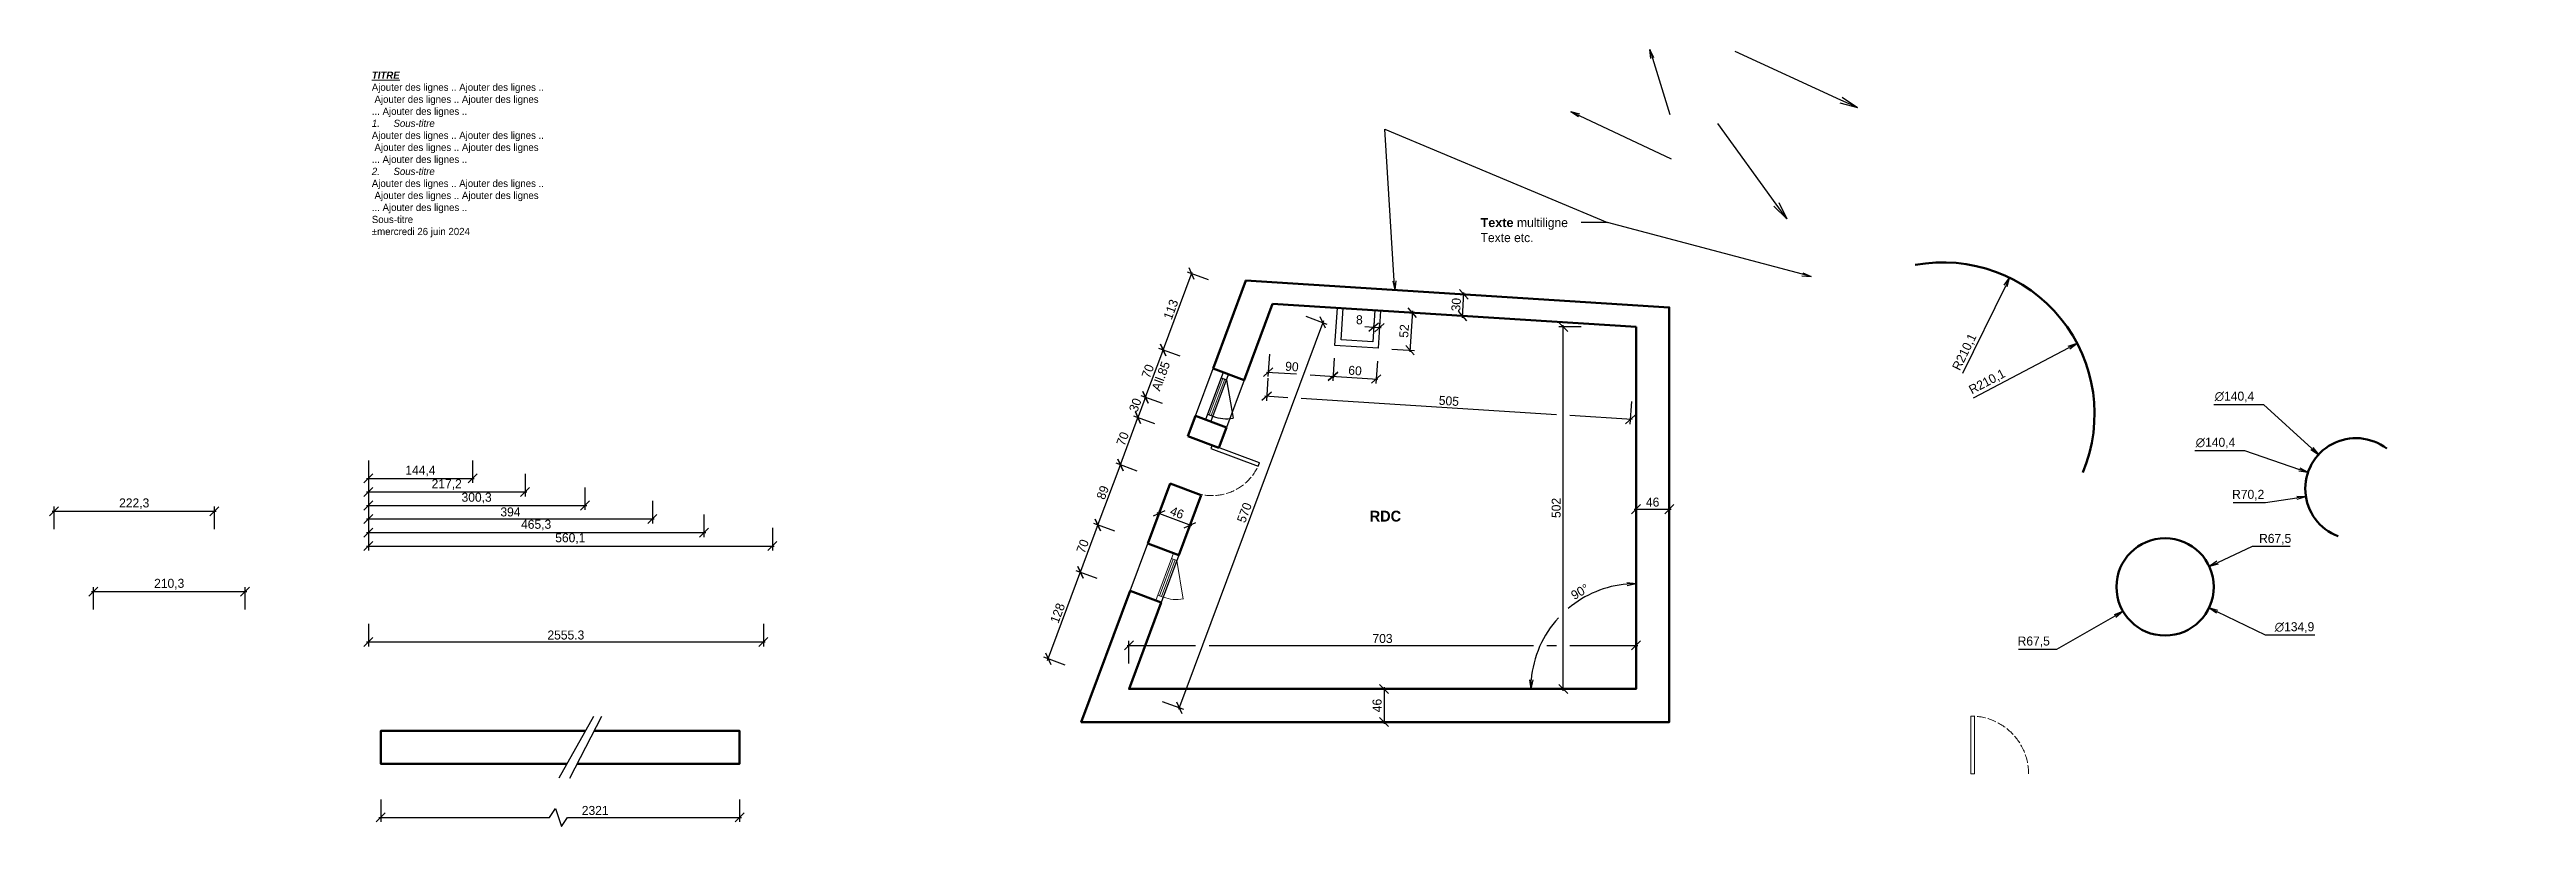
# Model space of a CAD drawing. Header units: centimetres. Extents: x -14 to 5745, y 0 to 1910.
# Drawn here: x 2311 to 5745, y 832 to 1910 of the extents above; entities that cross this region are included whole.
import ezdxf
from ezdxf import colors
from ezdxf.entities.mleader import LeaderData, LeaderLine
from ezdxf.math import Vec2, Vec3

# ---------------------------------------------------------------- set-up
doc = ezdxf.new("R2010")
doc.units = ezdxf.units.CM
doc.linetypes.add('ACAD_ISO02W100', pattern=[15, 12, -3])
for name, color, linetype, lineweight in [('01-MURS_coupés', 140, 'Continuous', 50), ('06-ALLEGES', 134, 'Continuous', 25), ('08-CLOISONS', 54, 'Continuous', 25), ('14-MENUI_Moyen', 1, 'Continuous', 25), ('85-TEXTE', 7, 'Continuous', 20)]:
    doc.layers.add(name, color=color, linetype=linetype, lineweight=lineweight)
doc.layers.add('81-COTATIONS', color=7, linetype='Continuous', lineweight=20, true_color=0xfa3d3d)
doc.styles.add('ELE_CENTURY_GOTHIC', font='GOTHIC.TTF')
doc.styles.add('ELE_CENTURY_GOTHIC GRAS', font='GOTHICB.TTF')
doc.styles.get("Standard").update_dxf_attribs({"font": 'arial.ttf'})
doc.dimstyles.new('ELE_ARC_1-50', dxfattribs={"dimscale": 5, "dimtxt": 2.5, "dimasz": 2.5, "dimexe": 1.25, "dimexo": 0.625, "dimtad": 1, "dimtoh": 1, "dimdec": 1, "dimzin": 9, "dimtxsty": 'ELE_CENTURY_GOTHIC', "dimblk": 'OBLIQUE', "dimcen": 0, "dimdle": 0.5, "dimclrt": 256, "dimadec": 1, "dimazin": 2, "dimtp": 0.01, "dimtm": 0.01, "dimtfac": 0.5, "dimtdec": 1, "dimtofl": 0, "dimtmove": 0, "dimatfit": 3, "dimfxl": 5, "dimfxlon": 1, "dimtfillclr": 2, "dimarcsym": 0})
doc.dimstyles.new('ELE_ARC_1-50$2', dxfattribs={"dimscale": 5, "dimtxt": 2.5, "dimasz": 2.5, "dimexe": 1.25, "dimexo": 0.625, "dimtad": 1, "dimtoh": 1, "dimdec": 1, "dimzin": 9, "dimtxsty": 'ELE_CENTURY_GOTHIC', "dimblk": 'OPEN', "dimcen": 0, "dimdle": 0.5, "dimclrt": 256, "dimadec": 1, "dimazin": 2, "dimtp": 0.01, "dimtm": 0.01, "dimtfac": 0.5, "dimtdec": 1, "dimtofl": 0, "dimtmove": 0, "dimatfit": 3, "dimfxl": 5, "dimfxlon": 1, "dimtfillclr": 2, "dimarcsym": 0})
doc.dimstyles.new('ELE_ARC_1-50$3', dxfattribs={"dimscale": 5, "dimtxt": 2.5, "dimasz": 2.5, "dimexe": 1.25, "dimexo": 0.625, "dimtad": 1, "dimtoh": 1, "dimdec": 1, "dimzin": 9, "dimtxsty": 'ELE_CENTURY_GOTHIC', "dimblk": 'OPEN', "dimcen": 0, "dimdle": 0.5, "dimclrt": 256, "dimadec": 1, "dimazin": 2, "dimtp": 0.01, "dimtm": 0.01, "dimtfac": 0.5, "dimtdec": 1, "dimtofl": 0, "dimtmove": 0, "dimatfit": 3, "dimfxl": 5, "dimfxlon": 1, "dimtfillclr": 2, "dimarcsym": 0})
doc.dimstyles.new('ELE_ARC_1-50$4', dxfattribs={"dimscale": 5, "dimtxt": 2.5, "dimasz": 2.5, "dimexe": 1.25, "dimexo": 0.625, "dimtad": 1, "dimtoh": 1, "dimdec": 1, "dimzin": 9, "dimtxsty": 'ELE_CENTURY_GOTHIC', "dimblk1": 'OBLIQUE', "dimblk2": 'OPEN', "dimsah": 1, "dimcen": 0, "dimdle": 0.5, "dimclrt": 256, "dimadec": 1, "dimazin": 2, "dimtp": 0.01, "dimtm": 0.01, "dimtfac": 0.5, "dimtdec": 1, "dimtofl": 0, "dimtmove": 0, "dimatfit": 3, "dimfxl": 5, "dimfxlon": 1, "dimtfillclr": 2, "dimarcsym": 0})

msp = doc.modelspace()

# ---------------------------------------------------------------- texts
at = {"layer": '85-TEXTE', "style": 'ELE_CENTURY_GOTHIC GRAS'}
msp.add_text('RDC', height=15, dxfattribs=at).set_placement((4141.57, 1255.03))
at = {"layer": '85-TEXTE', "insert": (2758.13, 1879.03), "char_height": 10, "attachment_point": 1, "style": 'ELE_CENTURY_GOTHIC GRAS'}
msp.add_mtext_dynamic_manual_height_columns('{\\fCentury Gothic|b1|i1|c0|p34;\\L\\C240;\\c2367469;TITRE}\\P{\\fCentury Gothic|b0|i0|c0|p34;Ajouter des lignes .. Ajouter des lignes ..\\P Ajouter des lignes .. Ajouter des lignes ... Ajouter des lignes ..\\P\\pi-30,l30,t30;\\fCentury Gothic|b0|i1|c0|p34;1.^ISous-titre\\P\\pi0,l0,tz;\\fCentury Gothic|b0|i0|c0|p34;Ajouter des lignes .. Ajouter des lignes ..\\P Ajouter des lignes .. Ajouter des lignes ... Ajouter des lignes ..\\P\\pi-30,l30,t30;\\fCentury Gothic|b0|i1|c0|p34;2.^ISous-titre\\P\\pi0,l0,tz;\\fCentury Gothic|b0|i0|c0|p34;Ajouter des lignes .. Ajouter des lignes ..\\P Ajouter des lignes .. Ajouter des lignes ... Ajouter des lignes ..\\PSous-titre\\P±mercredi 26 juin 2024}', width=242.8917, gutter_width=50, heights=[388.45], dxfattribs=at)

# ---------------------------------------------------------------- blocks, each defined once
blk = doc.blocks.new('_Oblique')
at = {"color": 0, "linetype": 'ByBlock', "lineweight": -2}
blk.add_line((-0.5, -0.5), (0.5, 0.5), dxfattribs=at)
blk = doc.blocks.new('*D1')
at = {"layer": '81-COTATIONS', "color": 0, "lineweight": -2, "transparency": 16777216}
for p, q in [((3805.3, 1083.2), (3900.1, 1083.2)), ((3807.8, 1058.2), (3807.8, 1089.4)), ((3918.9, 1083.2), (4368.5, 1083.2)), ((4387.2, 1083.2), (4400.5, 1083.2)), ((4419.2, 1083.2), (4513.3, 1083.2)), ((4510.8, 1058.2), (4510.8, 1089.4))]:
    blk.add_line(p, q, dxfattribs=at)
at = {"layer": 'Defpoints', "color": 0, "transparency": 16777216}
for p in [(4510.8, 1083.2), (3807.8, 1022.9), (4510.8, 1022.9)]:
    blk.add_point(p, dxfattribs=at)
at = {"layer": '81-COTATIONS', "color": 0, "lineweight": -2, "transparency": 16777216, "xscale": 12.5, "yscale": 12.5, "zscale": 12.5, "rotation": 180}
blk.add_blockref('_Oblique', (3807.8, 1083.2), dxfattribs=at)
at = {"layer": '81-COTATIONS', "color": 0, "lineweight": -2, "transparency": 16777216, "xscale": 12.5, "yscale": 12.5, "zscale": 12.5}
blk.add_blockref('_Oblique', (4510.8, 1083.2), dxfattribs=at)
at = {"layer": '81-COTATIONS', "transparency": 16777216, "insert": (4159.3, 1092.8), "char_height": 12.5, "attachment_point": 5, "style": 'ELE_CENTURY_GOTHIC'}
blk.add_mtext('703', dxfattribs=at)
blk = doc.blocks.new('*D2')
at = {"layer": '81-COTATIONS', "color": 0, "lineweight": -2, "transparency": 16777216}
for p, q in [((4434.8, 1524.9), (4403.6, 1524.9)), ((4409.8, 1020.4), (4409.8, 1527.4)), ((4434.8, 1022.9), (4403.6, 1022.9))]:
    blk.add_line(p, q, dxfattribs=at)
at = {"layer": 'Defpoints', "color": 0, "transparency": 16777216}
for p in [(4409.8, 1524.9), (4510.8, 1524.9), (4510.8, 1022.9)]:
    blk.add_point(p, dxfattribs=at)
at = {"layer": '81-COTATIONS', "color": 0, "lineweight": -2, "transparency": 16777216, "xscale": 12.5, "yscale": 12.5, "zscale": 12.5}
for p, rotation in [((4409.8, 1524.9), 90), ((4409.8, 1022.9), 270)]:
    blk.add_blockref('_Oblique', p, dxfattribs=dict(at, rotation=rotation))
at = {"layer": '81-COTATIONS', "transparency": 16777216, "insert": (4400.1, 1273.9), "char_height": 12.5, "attachment_point": 5, "rotation": 90, "style": 'ELE_CENTURY_GOTHIC'}
blk.add_mtext('502', dxfattribs=at)
blk = doc.blocks.new('*D3')
at = {"layer": '81-COTATIONS', "color": 0, "lineweight": -2, "transparency": 16777216}
for p, q in [((4000.3, 1453.7), (3998.3, 1422.5)), ((4028, 1426.8), (3996.2, 1428.9)), ((4400.5, 1403.1), (4046.7, 1425.6)), ((4504.3, 1421.5), (4502.3, 1390.3)), ((4505.2, 1396.4), (4419.2, 1401.9))]:
    blk.add_line(p, q, dxfattribs=at)
at = {"layer": 'Defpoints', "color": 0, "transparency": 16777216}
for p in [(4006.9, 1557), (4510.8, 1524.9), (3998.7, 1428.7)]:
    blk.add_point(p, dxfattribs=at)
at = {"layer": '81-COTATIONS', "color": 0, "lineweight": -2, "transparency": 16777216, "xscale": 12.5, "yscale": 12.5, "zscale": 12.5}
for p, rotation in [((3998.7, 1428.7), 176.3526903037562), ((4502.7, 1396.6), 356.3526903037562)]:
    blk.add_blockref('_Oblique', p, dxfattribs=dict(at, rotation=rotation))
at = {"layer": '81-COTATIONS', "transparency": 16777216, "insert": (4251.3, 1422.3), "char_height": 12.5, "attachment_point": 5, "rotation": 356.3527, "style": 'ELE_CENTURY_GOTHIC'}
blk.add_mtext('505', dxfattribs=at)
blk = doc.blocks.new('*D4')
at = {"layer": '81-COTATIONS', "color": 0, "lineweight": -2, "transparency": 16777216}
for p, q in [((4077.3, 1533.4), (3876.5, 994.6)), ((4053, 1539.8), (4082.3, 1528.9)), ((3854, 1005.7), (3883.2, 994.8))]:
    blk.add_line(p, q, dxfattribs=at)
at = {"layer": 'Defpoints', "color": 0, "transparency": 16777216}
for p in [(4006.9, 1557), (3807.8, 1022.9), (3877.4, 997)]:
    blk.add_point(p, dxfattribs=at)
at = {"layer": '81-COTATIONS', "color": 0, "lineweight": -2, "transparency": 16777216, "xscale": 12.5, "yscale": 12.5, "zscale": 12.5}
for p, rotation in [((4076.4, 1531.1), 69.56387672515089), ((3877.4, 997), 249.5638767251509)]:
    blk.add_blockref('_Oblique', p, dxfattribs=dict(at, rotation=rotation))
at = {"layer": '81-COTATIONS', "transparency": 16777216, "insert": (3967.8, 1267.4), "char_height": 12.5, "attachment_point": 5, "rotation": 69.5639, "style": 'ELE_CENTURY_GOTHIC'}
blk.add_mtext('570', dxfattribs=at)
blk = doc.blocks.new('*D5')
at = {"layer": '81-COTATIONS', "color": 0, "lineweight": -2, "transparency": 16777216}
for p, q in [((3694.8, 1062.3), (3741.2, 1186.9)), ((3763.8, 1175.9), (3734.5, 1186.8)), ((3719.1, 1055.9), (3689.8, 1066.8))]:
    blk.add_line(p, q, dxfattribs=at)
at = {"layer": 'Defpoints', "color": 0, "transparency": 16777216}
for p in [(3740.4, 1184.6), (3852.5, 1142.8), (3807.8, 1022.9)]:
    blk.add_point(p, dxfattribs=at)
at = {"layer": '81-COTATIONS', "color": 0, "lineweight": -2, "transparency": 16777216, "xscale": 12.5, "yscale": 12.5, "zscale": 12.5}
for p, rotation in [((3740.4, 1184.6), 69.56387672515098), ((3695.7, 1064.7), 249.563876725151)]:
    blk.add_blockref('_Oblique', p, dxfattribs=dict(at, rotation=rotation))
at = {"layer": '81-COTATIONS', "transparency": 16777216, "insert": (3708.9, 1128), "char_height": 12.5, "attachment_point": 5, "rotation": 69.5639, "style": 'ELE_CENTURY_GOTHIC'}
blk.add_mtext('128', dxfattribs=at)
blk = doc.blocks.new('_Open')
at = {"color": 0, "linetype": 'ByBlock', "lineweight": -2}
for p, q in [((-1, 0.17), (0, 0)), ((-1, -0.17), (0, 0)), ((0, 0), (-1, 0))]:
    blk.add_line(p, q, dxfattribs=at)
blk = doc.blocks.new('*D7')
at = {"layer": '81-COTATIONS', "color": 0, "lineweight": -2, "transparency": 16777216}
for p, q in [((5338.4, 1281.3), (5383.6, 1281.3)), ((5383.6, 1281.3), (5427, 1288))]:
    blk.add_line(p, q, dxfattribs=at)
at = {"layer": 'Defpoints', "color": 0, "transparency": 16777216}
for p in [(5439.3, 1289.9), (5508.7, 1300.5)]:
    blk.add_point(p, dxfattribs=at)
at = {"layer": '81-COTATIONS', "color": 0, "lineweight": -2, "transparency": 16777216, "xscale": 12.5, "yscale": 12.5, "zscale": 12.5, "rotation": 8.728724665827848}
blk.add_blockref('_Open', (5439.3, 1289.9), dxfattribs=at)
at = {"layer": '81-COTATIONS', "transparency": 16777216, "insert": (5359.4, 1291.6), "char_height": 12.5, "attachment_point": 5, "style": 'ELE_CENTURY_GOTHIC'}
blk.add_mtext('R70,2', dxfattribs=at)
blk = doc.blocks.new('*D8')
at = {"layer": '81-COTATIONS', "color": 0, "lineweight": -2, "transparency": 16777216}
for p, q in [((5364.8, 1220.3), (5316.8, 1198)), ((5417.8, 1220.3), (5364.8, 1220.3))]:
    blk.add_line(p, q, dxfattribs=at)
at = {"layer": 'Defpoints', "color": 0, "transparency": 16777216}
for p in [(5305.4, 1192.7), (5244.2, 1164.4)]:
    blk.add_point(p, dxfattribs=at)
at = {"layer": '81-COTATIONS', "color": 0, "lineweight": -2, "transparency": 16777216, "xscale": 12.5, "yscale": 12.5, "zscale": 12.5, "rotation": 204.8695184929201}
blk.add_blockref('_Open', (5305.4, 1192.7), dxfattribs=at)
at = {"layer": '81-COTATIONS', "transparency": 16777216, "insert": (5396.8, 1230.5), "char_height": 12.5, "attachment_point": 5, "style": 'ELE_CENTURY_GOTHIC'}
blk.add_mtext('R67,5', dxfattribs=at)
blk = doc.blocks.new('*D9')
at = {"layer": '81-COTATIONS', "color": 0, "lineweight": -2, "transparency": 16777216}
for p, q in [((5311.8, 1417.5), (5380.8, 1417.5)), ((5380.8, 1417.5), (5447.7, 1356.3))]:
    blk.add_line(p, q, dxfattribs=at)
at = {"layer": 'Defpoints', "color": 0, "transparency": 16777216}
for p in [(5456.9, 1347.9), (5560.5, 1253.1)]:
    blk.add_point(p, dxfattribs=at)
at = {"layer": '81-COTATIONS', "color": 0, "lineweight": -2, "transparency": 16777216, "xscale": 12.5, "yscale": 12.5, "zscale": 12.5, "rotation": 317.5638887356172}
blk.add_blockref('_Open', (5456.9, 1347.9), dxfattribs=at)
at = {"layer": '81-COTATIONS', "transparency": 16777216, "insert": (5340.4, 1427.8), "char_height": 12.5, "attachment_point": 5, "style": 'ELE_CENTURY_GOTHIC'}
blk.add_mtext('∅140,4', dxfattribs=at)
blk = doc.blocks.new('*D10')
at = {"layer": '81-COTATIONS', "color": 0, "lineweight": -2, "transparency": 16777216}
for p, q in [((5383.2, 1097.6), (5316.3, 1129.7)), ((5451.8, 1097.6), (5383.2, 1097.6))]:
    blk.add_line(p, q, dxfattribs=at)
at = {"layer": 'Defpoints', "color": 0, "transparency": 16777216}
for p in [(5183.4, 1193.6), (5305, 1135.2)]:
    blk.add_point(p, dxfattribs=at)
at = {"layer": '81-COTATIONS', "color": 0, "lineweight": -2, "transparency": 16777216, "xscale": 12.5, "yscale": 12.5, "zscale": 12.5, "rotation": 154.3283796704901}
blk.add_blockref('_Open', (5305, 1135.2), dxfattribs=at)
at = {"layer": '81-COTATIONS', "transparency": 16777216, "insert": (5423.6, 1108), "char_height": 12.5, "attachment_point": 5, "style": 'ELE_CENTURY_GOTHIC'}
blk.add_mtext('∅134,9', dxfattribs=at)
blk = doc.blocks.new('*D11')
at = {"layer": '81-COTATIONS', "color": 0, "lineweight": -2, "transparency": 16777216}
blk.add_line((4978.4, 1426.5), (5111.1, 1496.5), dxfattribs=at)
at = {"layer": 'Defpoints', "color": 0, "transparency": 16777216}
for p in [(5122.1, 1502.4), (4936.3, 1404.3)]:
    blk.add_point(p, dxfattribs=at)
at = {"layer": '81-COTATIONS', "color": 0, "lineweight": -2, "transparency": 16777216, "xscale": 12.5, "yscale": 12.5, "zscale": 12.5, "rotation": 27.82218520581651}
blk.add_blockref('_Open', (5122.1, 1502.4), dxfattribs=at)
at = {"layer": '81-COTATIONS', "transparency": 16777216, "insert": (4997.8, 1448.3), "char_height": 12.5, "attachment_point": 5, "rotation": 27.8222, "style": 'ELE_CENTURY_GOTHIC'}
blk.add_mtext('R210,1', dxfattribs=at)
blk = doc.blocks.new('*D13')
at = {"layer": '81-COTATIONS', "color": 0, "lineweight": -2, "transparency": 16777216}
for start, end in [(94.9056, 130.0868), (137.4429, 175.0944)]:
    blk.add_arc((4510.8, 1022.9), 146, start, end, dxfattribs=at)
at = {"layer": 'Defpoints', "color": 0, "transparency": 16777216}
for p in [(4510.8, 1524.9), (4384.4, 1095.9), (3807.8, 1022.9), (4510.8, 1022.9), (4510.8, 1022.9)]:
    blk.add_point(p, dxfattribs=at)
at = {"layer": '81-COTATIONS', "color": 0, "lineweight": -2, "transparency": 16777216, "xscale": 12.5, "yscale": 12.5, "zscale": 12.5}
for p, rotation in [((4510.8, 1168.9), 2.452779487845674), ((4364.8, 1022.9), 267.5472205121542)]:
    blk.add_blockref('_Open', p, dxfattribs=dict(at, rotation=rotation))
at = {"layer": '81-COTATIONS', "transparency": 16777216, "insert": (4433, 1157.7), "char_height": 12.5, "attachment_point": 5, "rotation": 30, "style": 'ELE_CENTURY_GOTHIC'}
blk.add_mtext('90°', dxfattribs=at)
blk = doc.blocks.new('*D14')
at = {"layer": '81-COTATIONS', "color": 0, "lineweight": -2, "transparency": 16777216}
for p, q in [((5094.1, 1078), (5174.9, 1124.5)), ((5041.1, 1078), (5094.1, 1078))]:
    blk.add_line(p, q, dxfattribs=at)
at = {"layer": 'Defpoints', "color": 0, "transparency": 16777216}
for p in [(5244.2, 1164.4), (5185.8, 1130.7)]:
    blk.add_point(p, dxfattribs=at)
at = {"layer": '81-COTATIONS', "color": 0, "lineweight": -2, "transparency": 16777216, "xscale": 12.5, "yscale": 12.5, "zscale": 12.5, "rotation": 29.92450770181078}
blk.add_blockref('_Open', (5185.8, 1130.7), dxfattribs=at)
at = {"layer": '81-COTATIONS', "transparency": 16777216, "insert": (5062.1, 1088.2), "char_height": 12.5, "attachment_point": 5, "style": 'ELE_CENTURY_GOTHIC'}
blk.add_mtext('R67,5', dxfattribs=at)
blk = doc.blocks.new('*D15')
at = {"layer": '81-COTATIONS', "color": 0, "lineweight": -2, "transparency": 16777216}
for p, q in [((5285.5, 1353.5), (5354.5, 1353.5)), ((5354.5, 1353.5), (5430.5, 1327.4))]:
    blk.add_line(p, q, dxfattribs=at)
at = {"layer": 'Defpoints', "color": 0, "transparency": 16777216}
for p in [(5442.3, 1323.3), (5575.1, 1277.7)]:
    blk.add_point(p, dxfattribs=at)
at = {"layer": '81-COTATIONS', "color": 0, "lineweight": -2, "transparency": 16777216, "xscale": 12.5, "yscale": 12.5, "zscale": 12.5, "rotation": 341.0535432329576}
blk.add_blockref('_Open', (5442.3, 1323.3), dxfattribs=at)
at = {"layer": '81-COTATIONS', "transparency": 16777216, "insert": (5314.1, 1363.8), "char_height": 12.5, "attachment_point": 5, "style": 'ELE_CENTURY_GOTHIC'}
blk.add_mtext('∅140,4', dxfattribs=at)
blk = doc.blocks.new('*D16')
at = {"layer": '81-COTATIONS', "color": 0, "lineweight": -2, "transparency": 16777216}
blk.add_line((4964, 1460.9), (5023.2, 1581.8), dxfattribs=at)
at = {"layer": 'Defpoints', "color": 0, "transparency": 16777216}
for p in [(5028.7, 1593), (4936.3, 1404.3)]:
    blk.add_point(p, dxfattribs=at)
at = {"layer": '81-COTATIONS', "color": 0, "lineweight": -2, "transparency": 16777216, "xscale": 12.5, "yscale": 12.5, "zscale": 12.5, "rotation": 63.9009564161703}
blk.add_blockref('_Open', (5028.7, 1593), dxfattribs=at)
at = {"layer": '81-COTATIONS', "transparency": 16777216, "insert": (4966.8, 1489.9), "char_height": 12.5, "attachment_point": 5, "rotation": 63.901, "style": 'ELE_CENTURY_GOTHIC'}
blk.add_mtext('R210,1', dxfattribs=at)
blk = doc.blocks.new('*D17')
at = {"layer": '81-COTATIONS', "color": 0, "lineweight": -2, "transparency": 16777216}
for p, q in [((3739.5, 1182.3), (3765.7, 1252.5)), ((3788.2, 1241.5), (3759, 1252.4)), ((3763.8, 1175.9), (3734.5, 1186.8))]:
    blk.add_line(p, q, dxfattribs=at)
at = {"layer": 'Defpoints', "color": 0, "transparency": 16777216}
for p in [(3764.8, 1250.2), (3833.9, 1224.5), (3852.5, 1142.8)]:
    blk.add_point(p, dxfattribs=at)
at = {"layer": '81-COTATIONS', "color": 0, "lineweight": -2, "transparency": 16777216, "xscale": 12.5, "yscale": 12.5, "zscale": 12.5}
for p, rotation in [((3764.8, 1250.2), 69.56387672515095), ((3740.4, 1184.6), 249.563876725151)]:
    blk.add_blockref('_Oblique', p, dxfattribs=dict(at, rotation=rotation))
at = {"layer": '81-COTATIONS', "transparency": 16777216, "insert": (3743.5, 1220.8), "char_height": 12.5, "attachment_point": 5, "rotation": 69.5639, "style": 'ELE_CENTURY_GOTHIC'}
blk.add_mtext('70', dxfattribs=at)
blk = doc.blocks.new('*D18')
at = {"layer": '81-COTATIONS', "color": 0, "lineweight": -2, "transparency": 16777216}
for p, q in [((3763.9, 1247.9), (3796.8, 1335.9)), ((3819.3, 1324.9), (3790, 1335.8)), ((3788.2, 1241.5), (3759, 1252.4))]:
    blk.add_line(p, q, dxfattribs=at)
at = {"layer": 'Defpoints', "color": 0, "transparency": 16777216}
for p in [(3795.9, 1333.6), (3865, 1307.9), (3833.9, 1224.5)]:
    blk.add_point(p, dxfattribs=at)
at = {"layer": '81-COTATIONS', "color": 0, "lineweight": -2, "transparency": 16777216, "xscale": 12.5, "yscale": 12.5, "zscale": 12.5}
for p, rotation in [((3795.9, 1333.6), 69.56387672515095), ((3764.8, 1250.2), 249.563876725151)]:
    blk.add_blockref('_Oblique', p, dxfattribs=dict(at, rotation=rotation))
at = {"layer": '81-COTATIONS', "transparency": 16777216, "insert": (3771.3, 1295.3), "char_height": 12.5, "attachment_point": 5, "rotation": 69.5639, "style": 'ELE_CENTURY_GOTHIC'}
blk.add_mtext('89', dxfattribs=at)
blk = doc.blocks.new('*D19')
at = {"layer": '81-COTATIONS', "color": 0, "lineweight": -2, "transparency": 16777216}
for p, q in [((3795, 1331.3), (3821.2, 1401.5)), ((3843.8, 1390.5), (3814.5, 1401.4)), ((3819.3, 1324.9), (3790, 1335.8))]:
    blk.add_line(p, q, dxfattribs=at)
at = {"layer": 'Defpoints', "color": 0, "transparency": 16777216}
for p in [(3820.3, 1399.2), (3889.4, 1373.5), (3865, 1307.9)]:
    blk.add_point(p, dxfattribs=at)
at = {"layer": '81-COTATIONS', "color": 0, "lineweight": -2, "transparency": 16777216, "xscale": 12.5, "yscale": 12.5, "zscale": 12.5}
for p, rotation in [((3820.3, 1399.2), 69.56387672515095), ((3795.9, 1333.6), 249.563876725151)]:
    blk.add_blockref('_Oblique', p, dxfattribs=dict(at, rotation=rotation))
at = {"layer": '81-COTATIONS', "transparency": 16777216, "insert": (3799, 1369.8), "char_height": 12.5, "attachment_point": 5, "rotation": 69.5639, "style": 'ELE_CENTURY_GOTHIC'}
blk.add_mtext('70', dxfattribs=at)
blk = doc.blocks.new('*D20')
at = {"layer": '81-COTATIONS', "color": 0, "lineweight": -2, "transparency": 16777216}
for p, q in [((3819.5, 1396.9), (3831.7, 1429.6)), ((3854.2, 1418.6), (3824.9, 1429.5)), ((3843.8, 1390.5), (3814.5, 1401.4))]:
    blk.add_line(p, q, dxfattribs=at)
at = {"layer": 'Defpoints', "color": 0, "transparency": 16777216}
for p in [(3830.8, 1427.3), (3899.9, 1401.6), (3889.4, 1373.5)]:
    blk.add_point(p, dxfattribs=at)
at = {"layer": '81-COTATIONS', "color": 0, "lineweight": -2, "transparency": 16777216, "xscale": 12.5, "yscale": 12.5, "zscale": 12.5}
for p, rotation in [((3830.8, 1427.3), 69.56387672515095), ((3820.3, 1399.2), 249.563876725151)]:
    blk.add_blockref('_Oblique', p, dxfattribs=dict(at, rotation=rotation))
at = {"layer": '81-COTATIONS', "transparency": 16777216, "insert": (3816.5, 1416.6), "char_height": 12.5, "attachment_point": 5, "rotation": 69.5639, "style": 'ELE_CENTURY_GOTHIC'}
blk.add_mtext('30', dxfattribs=at)
blk = doc.blocks.new('*D21')
at = {"layer": '81-COTATIONS', "color": 0, "lineweight": -2, "transparency": 16777216}
for p, q in [((3829.9, 1425), (3856.1, 1495.2)), ((3878.7, 1484.2), (3849.4, 1495.1)), ((3854.2, 1418.6), (3824.9, 1429.5))]:
    blk.add_line(p, q, dxfattribs=at)
at = {"layer": 'Defpoints', "color": 0, "transparency": 16777216}
for p in [(3855.2, 1492.9), (3924.3, 1467.2), (3899.9, 1401.6)]:
    blk.add_point(p, dxfattribs=at)
at = {"layer": '81-COTATIONS', "color": 0, "lineweight": -2, "transparency": 16777216, "xscale": 12.5, "yscale": 12.5, "zscale": 12.5}
for p, rotation in [((3855.2, 1492.9), 69.56387672515095), ((3830.8, 1427.3), 249.563876725151)]:
    blk.add_blockref('_Oblique', p, dxfattribs=dict(at, rotation=rotation))
at = {"layer": '81-COTATIONS', "transparency": 16777216, "char_height": 12.5, "attachment_point": 5, "rotation": 69.5639, "style": 'ELE_CENTURY_GOTHIC'}
for s, insert in [('All.85', (3852.1, 1456.7)), ('70', (3833.9, 1463.5))]:
    blk.add_mtext(s, dxfattribs=dict(at, insert=insert))
blk = doc.blocks.new('*D22')
at = {"layer": '81-COTATIONS', "color": 0, "lineweight": -2, "transparency": 16777216}
for p, q in [((3854.4, 1490.6), (3895.6, 1601.1)), ((3918.1, 1590.1), (3888.8, 1601)), ((3878.7, 1484.2), (3849.4, 1495.1))]:
    blk.add_line(p, q, dxfattribs=at)
at = {"layer": 'Defpoints', "color": 0, "transparency": 16777216}
for p in [(3894.7, 1598.8), (4006.9, 1557), (3924.3, 1467.2)]:
    blk.add_point(p, dxfattribs=at)
at = {"layer": '81-COTATIONS', "color": 0, "lineweight": -2, "transparency": 16777216, "xscale": 12.5, "yscale": 12.5, "zscale": 12.5}
for p, rotation in [((3894.7, 1598.8), 69.56387672515095), ((3855.2, 1492.9), 249.563876725151)]:
    blk.add_blockref('_Oblique', p, dxfattribs=dict(at, rotation=rotation))
at = {"layer": '81-COTATIONS', "transparency": 16777216, "insert": (3865.9, 1549.2), "char_height": 12.5, "attachment_point": 5, "rotation": 69.5639, "style": 'ELE_CENTURY_GOTHIC'}
blk.add_mtext('113', dxfattribs=at)
blk = doc.blocks.new('*D23')
at = {"layer": '81-COTATIONS', "color": 0, "lineweight": -2, "transparency": 16777216}
for p, q in [((2753.3, 1339.8), (2753.3, 1308.6)), ((2897.7, 1339.8), (2897.7, 1308.6)), ((2750.8, 1314.8), (2900.2, 1314.8))]:
    blk.add_line(p, q, dxfattribs=at)
at = {"layer": 'Defpoints', "color": 0, "transparency": 16777216}
for p in [(2753.3, 1387.8), (2897.7, 1387.8), (2897.7, 1314.8)]:
    blk.add_point(p, dxfattribs=at)
at = {"layer": '81-COTATIONS', "color": 0, "lineweight": -2, "transparency": 16777216, "xscale": 12.5, "yscale": 12.5, "zscale": 12.5, "rotation": 180}
blk.add_blockref('_Oblique', (2753.3, 1314.8), dxfattribs=at)
at = {"layer": '81-COTATIONS', "color": 0, "lineweight": -2, "transparency": 16777216, "xscale": 12.5, "yscale": 12.5, "zscale": 12.5}
blk.add_blockref('_Oblique', (2897.7, 1314.8), dxfattribs=at)
at = {"layer": '81-COTATIONS', "transparency": 16777216, "insert": (2825.5, 1325.1), "char_height": 12.5, "attachment_point": 5, "style": 'ELE_CENTURY_GOTHIC'}
blk.add_mtext('144,4', dxfattribs=at)
blk = doc.blocks.new('*D24')
at = {"layer": '81-COTATIONS', "color": 0, "lineweight": -2, "transparency": 16777216}
for p, q in [((2753.3, 1321.1), (2753.3, 1289.8)), ((2970.5, 1321.1), (2970.5, 1289.8)), ((2750.8, 1296.1), (2973, 1296.1))]:
    blk.add_line(p, q, dxfattribs=at)
at = {"layer": 'Defpoints', "color": 0, "transparency": 16777216}
for p in [(2970.5, 1445.4), (2753.3, 1387.8), (2970.5, 1296.1)]:
    blk.add_point(p, dxfattribs=at)
at = {"layer": '81-COTATIONS', "color": 0, "lineweight": -2, "transparency": 16777216, "xscale": 12.5, "yscale": 12.5, "zscale": 12.5, "rotation": 180}
blk.add_blockref('_Oblique', (2753.3, 1296.1), dxfattribs=at)
at = {"layer": '81-COTATIONS', "color": 0, "lineweight": -2, "transparency": 16777216, "xscale": 12.5, "yscale": 12.5, "zscale": 12.5}
blk.add_blockref('_Oblique', (2970.5, 1296.1), dxfattribs=at)
at = {"layer": '81-COTATIONS', "transparency": 16777216, "insert": (2861.9, 1306.4), "char_height": 12.5, "attachment_point": 5, "style": 'ELE_CENTURY_GOTHIC'}
blk.add_mtext('217,2', dxfattribs=at)
blk = doc.blocks.new('*D25')
at = {"layer": '81-COTATIONS', "color": 0, "lineweight": -2, "transparency": 16777216}
for p, q in [((2750.8, 1277.3), (3056, 1277.3)), ((2753.3, 1302.3), (2753.3, 1271.1)), ((3053.5, 1302.3), (3053.5, 1271.1))]:
    blk.add_line(p, q, dxfattribs=at)
at = {"layer": 'Defpoints', "color": 0, "transparency": 16777216}
for p in [(2753.3, 1387.8), (3053.5, 1331.6), (3053.5, 1277.3)]:
    blk.add_point(p, dxfattribs=at)
at = {"layer": '81-COTATIONS', "color": 0, "lineweight": -2, "transparency": 16777216, "xscale": 12.5, "yscale": 12.5, "zscale": 12.5, "rotation": 180}
blk.add_blockref('_Oblique', (2753.3, 1277.3), dxfattribs=at)
at = {"layer": '81-COTATIONS', "color": 0, "lineweight": -2, "transparency": 16777216, "xscale": 12.5, "yscale": 12.5, "zscale": 12.5}
blk.add_blockref('_Oblique', (3053.5, 1277.3), dxfattribs=at)
at = {"layer": '81-COTATIONS', "transparency": 16777216, "insert": (2903.4, 1287.6), "char_height": 12.5, "attachment_point": 5, "style": 'ELE_CENTURY_GOTHIC'}
blk.add_mtext('300,3', dxfattribs=at)
blk = doc.blocks.new('*D26')
at = {"layer": '81-COTATIONS', "color": 0, "lineweight": -2, "transparency": 16777216}
for p, q in [((2753.3, 1283.6), (2753.3, 1252.3)), ((3147.2, 1283.6), (3147.2, 1252.3)), ((2750.8, 1258.6), (3149.7, 1258.6))]:
    blk.add_line(p, q, dxfattribs=at)
at = {"layer": 'Defpoints', "color": 0, "transparency": 16777216}
for p in [(3147.2, 1408.2), (2753.3, 1387.8), (3147.2, 1258.6)]:
    blk.add_point(p, dxfattribs=at)
at = {"layer": '81-COTATIONS', "color": 0, "lineweight": -2, "transparency": 16777216, "xscale": 12.5, "yscale": 12.5, "zscale": 12.5, "rotation": 180}
blk.add_blockref('_Oblique', (2753.3, 1258.6), dxfattribs=at)
at = {"layer": '81-COTATIONS', "color": 0, "lineweight": -2, "transparency": 16777216, "xscale": 12.5, "yscale": 12.5, "zscale": 12.5}
blk.add_blockref('_Oblique', (3147.2, 1258.6), dxfattribs=at)
at = {"layer": '81-COTATIONS', "transparency": 16777216, "insert": (2950.3, 1268.3), "char_height": 12.5, "attachment_point": 5, "style": 'ELE_CENTURY_GOTHIC'}
blk.add_mtext('394', dxfattribs=at)
blk = doc.blocks.new('*D27')
at = {"layer": '81-COTATIONS', "color": 0, "lineweight": -2, "transparency": 16777216}
for p, q in [((2750.8, 1239.8), (3221.1, 1239.8)), ((2753.3, 1264.8), (2753.3, 1233.6)), ((3218.6, 1264.8), (3218.6, 1233.6))]:
    blk.add_line(p, q, dxfattribs=at)
at = {"layer": 'Defpoints', "color": 0, "transparency": 16777216}
for p in [(2753.3, 1387.8), (3218.6, 1335.8), (3218.6, 1239.8)]:
    blk.add_point(p, dxfattribs=at)
at = {"layer": '81-COTATIONS', "color": 0, "lineweight": -2, "transparency": 16777216, "xscale": 12.5, "yscale": 12.5, "zscale": 12.5, "rotation": 180}
blk.add_blockref('_Oblique', (2753.3, 1239.8), dxfattribs=at)
at = {"layer": '81-COTATIONS', "color": 0, "lineweight": -2, "transparency": 16777216, "xscale": 12.5, "yscale": 12.5, "zscale": 12.5}
blk.add_blockref('_Oblique', (3218.6, 1239.8), dxfattribs=at)
at = {"layer": '81-COTATIONS', "transparency": 16777216, "insert": (2985.9, 1250.1), "char_height": 12.5, "attachment_point": 5, "style": 'ELE_CENTURY_GOTHIC'}
blk.add_mtext('465,3', dxfattribs=at)
blk = doc.blocks.new('*D28')
at = {"layer": '81-COTATIONS', "color": 0, "lineweight": -2, "transparency": 16777216}
for p, q in [((2753.3, 1246.1), (2753.3, 1214.8)), ((3313.4, 1246.1), (3313.4, 1214.8)), ((2750.8, 1221.1), (3315.9, 1221.1))]:
    blk.add_line(p, q, dxfattribs=at)
at = {"layer": 'Defpoints', "color": 0, "transparency": 16777216}
for p in [(2753.3, 1387.8), (3313.4, 1402.9), (3313.4, 1221.1)]:
    blk.add_point(p, dxfattribs=at)
at = {"layer": '81-COTATIONS', "color": 0, "lineweight": -2, "transparency": 16777216, "xscale": 12.5, "yscale": 12.5, "zscale": 12.5, "rotation": 180}
blk.add_blockref('_Oblique', (2753.3, 1221.1), dxfattribs=at)
at = {"layer": '81-COTATIONS', "color": 0, "lineweight": -2, "transparency": 16777216, "xscale": 12.5, "yscale": 12.5, "zscale": 12.5}
blk.add_blockref('_Oblique', (3313.4, 1221.1), dxfattribs=at)
at = {"layer": '81-COTATIONS', "transparency": 16777216, "insert": (3033.3, 1231.4), "char_height": 12.5, "attachment_point": 5, "style": 'ELE_CENTURY_GOTHIC'}
blk.add_mtext('560,1', dxfattribs=at)
blk = doc.blocks.new('*D29')
at = {"layer": '81-COTATIONS', "color": 0, "lineweight": -2, "transparency": 16777216}
for p, q in [((2753.3, 1113), (2753.3, 1081.7)), ((3301, 1113), (3301, 1081.7)), ((2750.8, 1088), (3303.5, 1088))]:
    blk.add_line(p, q, dxfattribs=at)
at = {"layer": 'Defpoints', "color": 0, "transparency": 16777216}
for p in [(3301, 1444.4), (2753.3, 1387.8), (3301, 1088)]:
    blk.add_point(p, dxfattribs=at)
at = {"layer": '81-COTATIONS', "color": 0, "lineweight": -2, "transparency": 16777216, "xscale": 12.5, "yscale": 12.5, "zscale": 12.5, "rotation": 180}
blk.add_blockref('_Oblique', (2753.3, 1088), dxfattribs=at)
at = {"layer": '81-COTATIONS', "color": 0, "lineweight": -2, "transparency": 16777216, "xscale": 12.5, "yscale": 12.5, "zscale": 12.5}
blk.add_blockref('_Oblique', (3301, 1088), dxfattribs=at)
at = {"layer": '81-COTATIONS', "transparency": 16777216, "insert": (3027.1, 1097.6), "char_height": 12.5, "width": 244.674, "attachment_point": 5, "style": 'ELE_CENTURY_GOTHIC'}
blk.add_mtext('2555.3', dxfattribs=at)
blk = doc.blocks.new('*D30')
at = {"layer": '81-COTATIONS', "color": 0, "lineweight": -2, "transparency": 16777216}
for p, q in [((4002.4, 1487.2), (4000.4, 1456)), ((4092.2, 1481.5), (4090.3, 1450.3)), ((3998.3, 1462.4), (4040.2, 1459.7)), ((4059, 1458.5), (4093.1, 1456.4))]:
    blk.add_line(p, q, dxfattribs=at)
at = {"layer": 'Defpoints', "color": 0, "transparency": 16777216}
for p in [(4006.9, 1557), (4096.7, 1551.3), (4090.6, 1456.5)]:
    blk.add_point(p, dxfattribs=at)
at = {"layer": '81-COTATIONS', "color": 0, "lineweight": -2, "transparency": 16777216, "xscale": 12.5, "yscale": 12.5, "zscale": 12.5}
for p, rotation in [((4000.8, 1462.2), 176.3526903037561), ((4090.6, 1456.5), 356.3526903037562)]:
    blk.add_blockref('_Oblique', p, dxfattribs=dict(at, rotation=rotation))
at = {"layer": '81-COTATIONS', "transparency": 16777216, "insert": (4033.7, 1469.9), "char_height": 12.5, "attachment_point": 5, "rotation": 356.3527, "style": 'ELE_CENTURY_GOTHIC'}
blk.add_mtext('90', dxfattribs=at)
blk = doc.blocks.new('*D31')
at = {"layer": '81-COTATIONS', "color": 0, "lineweight": -2, "transparency": 16777216}
for p, q in [((4092.2, 1481.5), (4090.3, 1450.3)), ((4152.1, 1477.6), (4150.1, 1446.5)), ((4088.2, 1456.7), (4153, 1452.5))]:
    blk.add_line(p, q, dxfattribs=at)
at = {"layer": 'Defpoints', "color": 0, "transparency": 16777216}
for p in [(4096.7, 1551.3), (4153.3, 1495.6), (4150.5, 1452.7)]:
    blk.add_point(p, dxfattribs=at)
at = {"layer": '81-COTATIONS', "color": 0, "lineweight": -2, "transparency": 16777216, "xscale": 12.5, "yscale": 12.5, "zscale": 12.5}
for p, rotation in [((4090.6, 1456.5), 176.3526903037561), ((4150.5, 1452.7), 356.3526903037562)]:
    blk.add_blockref('_Oblique', p, dxfattribs=dict(at, rotation=rotation))
at = {"layer": '81-COTATIONS', "transparency": 16777216, "insert": (4121.2, 1464.3), "char_height": 12.5, "attachment_point": 5, "rotation": 356.3527, "style": 'ELE_CENTURY_GOTHIC'}
blk.add_mtext('60', dxfattribs=at)
blk = doc.blocks.new('*D32')
at = {"layer": '81-COTATIONS', "color": 0, "lineweight": -2, "transparency": 16777216}
for p, q in [((4175.7, 1546.2), (4206.9, 1544.2)), ((4200.8, 1547.1), (4197.2, 1490.3)), ((4172.4, 1494.3), (4203.6, 1492.3))]:
    blk.add_line(p, q, dxfattribs=at)
at = {"layer": 'Defpoints', "color": 0, "transparency": 16777216}
for p in [(4156.6, 1547.4), (4153.3, 1495.6), (4197.3, 1492.7)]:
    blk.add_point(p, dxfattribs=at)
at = {"layer": '81-COTATIONS', "color": 0, "lineweight": -2, "transparency": 16777216, "xscale": 12.5, "yscale": 12.5, "zscale": 12.5}
for p, rotation in [((4200.6, 1544.6), 86.35269030375623), ((4197.3, 1492.7), 266.3526903037563)]:
    blk.add_blockref('_Oblique', p, dxfattribs=dict(at, rotation=rotation))
at = {"layer": '81-COTATIONS', "transparency": 16777216, "insert": (4189.3, 1519.3), "char_height": 12.5, "attachment_point": 5, "rotation": 86.3527, "style": 'ELE_CENTURY_GOTHIC'}
blk.add_mtext('52', dxfattribs=at)
blk = doc.blocks.new('*D33')
at = {"layer": '81-COTATIONS', "color": 0, "lineweight": -2, "transparency": 16777216}
for p, q in [((4147.1, 1524.3), (4134.6, 1525.1)), ((4147.1, 1524.3), (4147.5, 1530.5)), ((4157.6, 1523.6), (4147.1, 1524.3)), ((4155.1, 1523.8), (4155.5, 1530))]:
    blk.add_line(p, q, dxfattribs=at)
at = {"layer": 'Defpoints', "color": 0, "transparency": 16777216}
for p in [(4146.9, 1522), (4147.1, 1524.3), (4154.9, 1521.5)]:
    blk.add_point(p, dxfattribs=at)
at = {"layer": '81-COTATIONS', "color": 0, "lineweight": -2, "transparency": 16777216, "xscale": 12.5, "yscale": 12.5, "zscale": 12.5}
for p, rotation in [((4147.1, 1524.3), 176.3526903037563), ((4155.1, 1523.8), 356.3526903037563)]:
    blk.add_blockref('_Oblique', p, dxfattribs=dict(at, rotation=rotation))
at = {"layer": '81-COTATIONS', "transparency": 16777216, "insert": (4127.2, 1534.8), "char_height": 12.5, "attachment_point": 5, "style": 'ELE_CENTURY_GOTHIC'}
blk.add_mtext('8', dxfattribs=at)
blk = doc.blocks.new('*D34')
at = {"layer": '81-COTATIONS', "color": 0, "lineweight": -2, "transparency": 16777216}
for p, q in [((4161.5, 1025.4), (4161.5, 974.4)), ((4161.5, 1022.9), (4167.8, 1022.9)), ((4161.5, 976.9), (4167.8, 976.9))]:
    blk.add_line(p, q, dxfattribs=at)
at = {"layer": 'Defpoints', "color": 0, "transparency": 16777216}
for p in [(4159.3, 1022.9), (4159.3, 976.9), (4161.5, 976.9)]:
    blk.add_point(p, dxfattribs=at)
at = {"layer": '81-COTATIONS', "color": 0, "lineweight": -2, "transparency": 16777216, "xscale": 12.5, "yscale": 12.5, "zscale": 12.5}
for p, rotation in [((4161.5, 1022.9), 90), ((4161.5, 976.9), 270)]:
    blk.add_blockref('_Oblique', p, dxfattribs=dict(at, rotation=rotation))
at = {"layer": '81-COTATIONS', "transparency": 16777216, "insert": (4151.8, 999.9), "char_height": 12.5, "attachment_point": 5, "rotation": 90, "style": 'ELE_CENTURY_GOTHIC'}
blk.add_mtext('46', dxfattribs=at)
blk = doc.blocks.new('*D35')
at = {"layer": '81-COTATIONS', "color": 0, "lineweight": -2, "transparency": 16777216}
for p, q in [((4508.3, 1272.2), (4559.3, 1272.2)), ((4510.8, 1272.2), (4510.8, 1265.9)), ((4556.8, 1272.2), (4556.8, 1265.9))]:
    blk.add_line(p, q, dxfattribs=at)
at = {"layer": 'Defpoints', "color": 0, "transparency": 16777216}
for p in [(4510.8, 1273.9), (4556.8, 1273.9), (4556.8, 1272.2)]:
    blk.add_point(p, dxfattribs=at)
at = {"layer": '81-COTATIONS', "color": 0, "lineweight": -2, "transparency": 16777216, "xscale": 12.5, "yscale": 12.5, "zscale": 12.5, "rotation": 180}
blk.add_blockref('_Oblique', (4510.8, 1272.2), dxfattribs=at)
at = {"layer": '81-COTATIONS', "color": 0, "lineweight": -2, "transparency": 16777216, "xscale": 12.5, "yscale": 12.5, "zscale": 12.5}
blk.add_blockref('_Oblique', (4556.8, 1272.2), dxfattribs=at)
at = {"layer": '81-COTATIONS', "transparency": 16777216, "insert": (4533.8, 1281.9), "char_height": 12.5, "attachment_point": 5, "style": 'ELE_CENTURY_GOTHIC'}
blk.add_mtext('46', dxfattribs=at)
blk = doc.blocks.new('*D36')
at = {"layer": '81-COTATIONS', "color": 0, "lineweight": -2, "transparency": 16777216}
for p, q in [((3849.4, 1266.2), (3851.6, 1272)), ((3894.9, 1249.2), (3847.1, 1267)), ((3892.5, 1250.1), (3894.7, 1256))]:
    blk.add_line(p, q, dxfattribs=at)
at = {"layer": 'Defpoints', "color": 0, "transparency": 16777216}
for p in [(3849.4, 1266.2), (3849.4, 1266.2), (3892.5, 1250.1)]:
    blk.add_point(p, dxfattribs=at)
at = {"layer": '81-COTATIONS', "color": 0, "lineweight": -2, "transparency": 16777216, "xscale": 12.5, "yscale": 12.5, "zscale": 12.5}
for p, rotation in [((3849.4, 1266.2), 159.5638767251508), ((3892.5, 1250.1), 339.5638767251507)]:
    blk.add_blockref('_Oblique', p, dxfattribs=dict(at, rotation=rotation))
at = {"layer": '81-COTATIONS', "transparency": 16777216, "insert": (3874.4, 1267.2), "char_height": 12.5, "attachment_point": 5, "rotation": 339.5639, "style": 'ELE_CENTURY_GOTHIC'}
blk.add_mtext('46', dxfattribs=at)
blk = doc.blocks.new('*D37')
at = {"layer": '81-COTATIONS', "color": 0, "lineweight": -2, "transparency": 16777216}
for p, q in [((4263.9, 1570.7), (4278.3, 1569.8)), ((4270, 1537.7), (4272.2, 1572.6)), ((4262, 1540.7), (4276.3, 1539.8))]:
    blk.add_line(p, q, dxfattribs=at)
at = {"layer": 'Defpoints', "color": 0, "transparency": 16777216}
for p in [(4260.8, 1570.9), (4272, 1570.2), (4258.9, 1540.9)]:
    blk.add_point(p, dxfattribs=at)
at = {"layer": '81-COTATIONS', "color": 0, "lineweight": -2, "transparency": 16777216, "xscale": 12.5, "yscale": 12.5, "zscale": 12.5}
for p, rotation in [((4270.1, 1540.2), 266.3526903037561), ((4272, 1570.2), 86.35269030375613)]:
    blk.add_blockref('_Oblique', p, dxfattribs=dict(at, rotation=rotation))
at = {"layer": '81-COTATIONS', "transparency": 16777216, "insert": (4261.4, 1555.8), "char_height": 12.5, "attachment_point": 5, "rotation": 86.3527, "style": 'ELE_CENTURY_GOTHIC'}
blk.add_mtext('30', dxfattribs=at)
blk = doc.blocks.new('*D41')
at = {"layer": '81-COTATIONS', "color": 0, "lineweight": -2, "transparency": 16777216}
for p, q in [((2770.4, 869.7), (2770.4, 838.4)), ((3267.9, 869.7), (3267.9, 838.4)), ((2767.9, 844.7), (3004.5, 844.7)), ((3004.5, 844.7), (3012.8, 857.2)), ((3012.8, 857.2), (3021.1, 832.2)), ((3021.1, 832.2), (3029.5, 844.7)), ((3029.5, 844.7), (3270.4, 844.7))]:
    blk.add_line(p, q, dxfattribs=at)
at = {"layer": 'Defpoints', "color": 0, "transparency": 16777216}
for p in [(2770.4, 919.2), (3267.9, 919.2), (3267.9, 844.7)]:
    blk.add_point(p, dxfattribs=at)
at = {"layer": '81-COTATIONS', "color": 0, "lineweight": -2, "transparency": 16777216, "xscale": 12.5, "yscale": 12.5, "zscale": 12.5, "rotation": 180}
blk.add_blockref('_Oblique', (2770.4, 844.7), dxfattribs=at)
at = {"layer": '81-COTATIONS', "color": 0, "lineweight": -2, "transparency": 16777216, "xscale": 12.5, "yscale": 12.5, "zscale": 12.5}
blk.add_blockref('_Oblique', (3267.9, 844.7), dxfattribs=at)
at = {"layer": '81-COTATIONS', "transparency": 16777216, "insert": (3067.8, 854.3), "char_height": 12.5, "attachment_point": 5, "style": 'ELE_CENTURY_GOTHIC'}
blk.add_mtext('2321', dxfattribs=at)
blk = doc.blocks.new('*D49')
at = {"layer": '81-COTATIONS', "color": 0, "lineweight": -2, "transparency": 16777216}
for p, q in [((2369.6, 1158), (2584.9, 1158)), ((2372.1, 1133), (2372.1, 1164.2)), ((2582.4, 1133), (2582.4, 1164.2))]:
    blk.add_line(p, q, dxfattribs=at)
at = {"layer": 'Defpoints', "color": 0, "transparency": 16777216}
for p in [(2582.4, 1158), (2372.1, 1075.4), (2582.4, 1075.4)]:
    blk.add_point(p, dxfattribs=at)
at = {"layer": '81-COTATIONS', "color": 0, "lineweight": -2, "transparency": 16777216, "xscale": 12.5, "yscale": 12.5, "zscale": 12.5, "rotation": 180}
blk.add_blockref('_Oblique', (2372.1, 1158), dxfattribs=at)
at = {"layer": '81-COTATIONS', "color": 0, "lineweight": -2, "transparency": 16777216, "xscale": 12.5, "yscale": 12.5, "zscale": 12.5}
blk.add_blockref('_Oblique', (2582.4, 1158), dxfattribs=at)
at = {"layer": '81-COTATIONS', "transparency": 16777216, "insert": (2477.2, 1168.2), "char_height": 12.5, "attachment_point": 5, "style": 'ELE_CENTURY_GOTHIC'}
blk.add_mtext('210,3', dxfattribs=at)
blk = doc.blocks.new('*D50')
at = {"layer": '81-COTATIONS', "color": 0, "lineweight": -2, "transparency": 16777216}
for p, q in [((2317.6, 1244.4), (2317.6, 1275.7)), ((2539.8, 1244.4), (2539.8, 1275.7)), ((2315.1, 1269.4), (2542.3, 1269.4))]:
    blk.add_line(p, q, dxfattribs=at)
at = {"layer": 'Defpoints', "color": 0, "transparency": 16777216}
for p in [(2317.6, 1236.2), (2539.8, 1269.4), (2539.8, 1236.2)]:
    blk.add_point(p, dxfattribs=at)
at = {"layer": '81-COTATIONS', "color": 0, "lineweight": -2, "transparency": 16777216, "xscale": 12.5, "yscale": 12.5, "zscale": 12.5, "rotation": 180}
blk.add_blockref('_Oblique', (2317.6, 1269.4), dxfattribs=at)
at = {"layer": '81-COTATIONS', "color": 0, "lineweight": -2, "transparency": 16777216, "xscale": 12.5, "yscale": 12.5, "zscale": 12.5}
blk.add_blockref('_Oblique', (2539.8, 1269.4), dxfattribs=at)
at = {"layer": '81-COTATIONS', "transparency": 16777216, "insert": (2428.7, 1279.7), "char_height": 12.5, "attachment_point": 5, "style": 'ELE_CENTURY_GOTHIC'}
blk.add_mtext('222,3', dxfattribs=at)
blk = doc.blocks.new('FENETRE 1V - 70cm')
for p, q in [((8, 0), (54.8, 27)), ((8, -8), (8, 0)), ((62, -8), (62, 0))]:
    blk.add_line(p, q)
at = {"color": 152, "lineweight": 15, "true_color": 0x2776bb}
for p, q in [((62, -2.5), (8, -2.5)), ((62, -5.5), (8, -5.5))]:
    blk.add_line(p, q, dxfattribs=at)
blk.add_lwpolyline([(0, -8), (70, -8), (70, 0), (0, 0)], close=True)
blk.add_arc((8, 0), 54, 0, 30)
blk = doc.blocks.new('PORTE_ SIMPLE 80cm')
blk.add_lwpolyline([(0, 0), (5, 0), (5, 80), (0, 80)], close=True)
at = {"color": 252, "linetype": 'ACAD_ISO02W100', "lineweight": 20, "true_color": 0x939598}
blk.add_arc((0, 0), 80, 0, 90, dxfattribs=at)
blk = doc.blocks.new('PORTE_ SIMPLE 70cm')
blk.add_lwpolyline([(0, 0), (5, 0), (5, 70), (0, 70)], close=True)
at = {"color": 252, "linetype": 'ACAD_ISO02W100', "lineweight": 20, "true_color": 0x939598}
blk.add_arc((0, 0), 70, 0, 90, dxfattribs=at)

# ---------------------------------------------------------------- dimensions: what is measured, and where the dimension line sits
at = {"layer": '81-COTATIONS'}
for base, p1, p2, angle, override, picture, middle in [((3894.7, 1598.79), (3924.31, 1467.17), (4006.87, 1556.99), 249.56388, {"dimpost": '\\X', "dimtmove": 1}, '*D22', (3865.89, 1549.23)), ((4150.53, 1452.7), (4096.69, 1551.27), (4153.26, 1495.56), 176.35269, {"dimpost": '\\X', "dimtmove": 1}, '*D31', (4121.2, 1464.27)), ((4409.83, 1524.87), (4510.85, 1022.87), (4510.85, 1524.87), 90, {"dimpost": '\\X'}, '*D2', (4400.14, 1273.87)), ((3830.81, 1427.31), (3889.39, 1373.46), (3899.87, 1401.57), 249.56388, {"dimpost": '\\X', "dimtmove": 1}, '*D20', (3816.49, 1416.63)), ((3820.33, 1399.19), (3864.95, 1307.86), (3889.39, 1373.46), 249.56388, {"dimpost": '\\X', "dimtmove": 1}, '*D19', (3799.03, 1369.78)), ((3795.89, 1333.6), (3833.88, 1224.47), (3864.95, 1307.86), 249.56388, {"dimpost": '\\X', "dimtmove": 1}, '*D18', (3771.27, 1295.28)), ((3764.81, 1250.2), (3852.54, 1142.81), (3833.88, 1224.47), 249.56388, {"dimpost": '\\X', "dimtmove": 1}, '*D17', (3743.51, 1220.79)), ((4161.52, 976.87), (4159.35, 1022.87), (4159.35, 976.87), 90, {"dimpost": '\\X'}, '*D34', (4151.83, 999.87))]:
    dim = msp.add_linear_dim(base=base, p1=p1, p2=p2, angle=angle, dimstyle='ELE_ARC_1-50', override=override, dxfattribs=at)
    dim.commit()
    dim.dimension.update_dxf_attribs({"geometry": picture, "text_midpoint": middle})
for center, mpoint, picture, middle in [((4936.28, 1404.29), (5028.73, 1593.01), '*D16', (4976.01, 1485.39)), ((4936.28, 1404.29), (5122.13, 1502.37), '*D11', (5002.56, 1439.27)), ((5508.71, 1300.51), (5439.33, 1289.86), '*D7', (5383.6, 1281.3)), ((5244.24, 1164.38), (5305.44, 1192.75), '*D8', (5396.83, 1220.26)), ((5244.24, 1164.38), (5185.77, 1130.72), '*D14', (5062.07, 1077.96))]:
    dim = msp.add_radius_dim(center=center, mpoint=mpoint, dimstyle='ELE_ARC_1-50$4', override={"dimpost": '\\X'}, dxfattribs=at)
    dim.commit()
    dim.dimension.update_dxf_attribs({"geometry": picture, "text_midpoint": middle, "dimtype": 164})
for p1, p2, distance, picture, middle in [((4006.87, 1556.99), (3807.85, 1022.87), 74.21, '*D4', (3967.82, 1267.4)), ((4510.85, 1524.87), (4006.87, 1556.99), 128.55, '*D3', (4251.3, 1422.31)), ((4156.57, 1547.45), (4153.26, 1495.56), 44.16, '*D32', (4189.32, 1519.31)), ((4258.86, 1540.93), (4260.77, 1570.87), -11.27, '*D37', (4261.39, 1555.8)), ((4154.91, 1521.5), (4146.93, 1522.01), -2.29, '*D33', (4127.24, 1534.78)), ((3892.52, 1250.1), (3849.42, 1266.17), 0, '*D36', (3874.35, 1267.21)), ((3807.85, 1022.87), (3852.54, 1142.81), 119.7, '*D5', (3708.95, 1128.02))]:
    dim = msp.add_aligned_dim(p1=p1, p2=p2, distance=distance, dimstyle='ELE_ARC_1-50', override={"dimpost": '\\X'}, dxfattribs=at)
    dim.commit()
    dim.dimension.update_dxf_attribs({"geometry": picture, "text_midpoint": middle})
dim = msp.add_linear_dim(base=(4090.65, 1456.51), p1=(4006.87, 1556.99), p2=(4096.69, 1551.27), angle=356.35269, dimstyle='ELE_ARC_1-50', override={"dimpost": '\\X'}, dxfattribs=at)
dim.commit()
dim.dimension.update_dxf_attribs({"geometry": '*D30', "text_midpoint": (4033.05, 1460.18), "dimtype": 161})
dim = msp.add_angular_dim_2l(base=(4384.37, 1095.89), line1=((4510.85, 1022.87), (4510.85, 1524.87)), line2=((3807.85, 1022.87), (4510.85, 1022.87)), dimstyle='ELE_ARC_1-50$2', override={"dimpost": '\\X'}, dxfattribs=at)
dim.commit()
dim.dimension.update_dxf_attribs({"geometry": '*D13', "text_midpoint": (4437.83, 1149.34), "dimtype": 162})
dim = msp.add_linear_dim(base=(3855.25, 1492.9), p1=(3899.87, 1401.57), p2=(3924.31, 1467.17), angle=249.56388, text='<>\\XAll.85', dimstyle='ELE_ARC_1-50', override={"dimpost": '\\X', "dimtmove": 1}, dxfattribs=at)
dim.commit()
dim.dimension.update_dxf_attribs({"geometry": '*D21', "text_midpoint": (3843.03, 1460.1)})
for base, p1, p2, picture, middle in [((2970.48, 1296.09), (2753.27, 1387.82), (2970.48, 1445.43), '*D24', (2861.87, 1306.35)), ((3147.25, 1258.59), (2753.27, 1387.82), (3147.25, 1408.18), '*D26', (2950.26, 1268.28)), ((3313.37, 1221.09), (2753.27, 1387.82), (3313.37, 1402.86), '*D28', (3033.32, 1231.35)), ((2897.66, 1314.84), (2753.27, 1387.82), (2897.66, 1387.82), '*D23', (2825.46, 1325.1)), ((3053.54, 1277.34), (2753.27, 1387.82), (3053.54, 1331.57), '*D25', (2903.4, 1287.6)), ((3218.59, 1239.84), (2753.27, 1387.82), (3218.59, 1335.83), '*D27', (2985.93, 1250.1)), ((2539.8209, 1269.4286), (2317.5678, 1236.2431), (2539.8209, 1236.2431), '*D50', (2428.6944, 1279.6916)), ((4556.85, 1272.2), (4510.85, 1273.87), (4556.85, 1273.87), '*D35', (4533.85, 1281.89)), ((2582.4, 1157.96), (2372.07, 1075.42), (2582.4, 1075.42), '*D49', (2477.23, 1168.22)), ((4510.85, 1083.16), (3807.85, 1022.87), (4510.85, 1022.87), '*D1', (4159.35, 1092.85))]:
    dim = msp.add_linear_dim(base=base, p1=p1, p2=p2, dimstyle='ELE_ARC_1-50', override={"dimpost": '\\X'}, dxfattribs=at)
    dim.commit()
    dim.dimension.update_dxf_attribs({"geometry": picture, "text_midpoint": middle})
dim = msp.add_linear_dim(base=(3300.97, 1087.95), p1=(2753.27, 1387.82), p2=(3300.97, 1444.36), text='2555.3', dimstyle='ELE_ARC_1-50', override={"dimpost": '\\X'}, dxfattribs=at)
dim.commit()
dim.dimension.update_dxf_attribs({"geometry": '*D29', "text_midpoint": (3027.12, 1097.64)})
for p1, p2, picture, middle in [((5560.51, 1253.15), (5456.9, 1347.88), '*D9', (5340.37, 1417.47)), ((5575.1, 1277.72), (5442.32, 1323.3), '*D15', (5314.06, 1353.46)), ((5183.44, 1193.6), (5305.04, 1135.15), '*D10', (5423.56, 1097.6))]:
    dim = msp.add_diameter_dim_2p(p1=p1, p2=p2, dimstyle='ELE_ARC_1-50$3', override={"dimpost": '\\X'}, dxfattribs=at)
    dim.commit()
    dim.dimension.update_dxf_attribs({"geometry": picture, "text_midpoint": middle, "dimtype": 163})
dim = msp.add_linear_dim(base=(3267.93, 844.66), p1=(2770.44, 919.17), p2=(3267.93, 919.17), text='2321', dimstyle='ELE_ARC_1-50', override={"dimpost": '\\X'}, dxfattribs=at)
dim.commit()
dim.dimension.update_dxf_attribs({"geometry": '*D41', "text_midpoint": (3067.84, 844.66), "dimtype": 160})

# ---------------------------------------------------------------- linework, layer by layer
for p, q in [((3065.53, 984.84), (3017.47, 899.23)), ((3076.73, 984.84), (3032.39, 898.48))]:
    msp.add_line(p, q)
at = {"layer": '01-MURS_coupés'}
for p, q in [((4510.85, 1524.87), (4006.87, 1556.99)), ((3967.42, 1451.1), (3924.31, 1467.17)), ((3942.97, 1385.51), (3899.87, 1401.57)), ((3932.5, 1357.4), (3889.39, 1373.46)), ((3908.06, 1291.8), (3864.95, 1307.86)), ((3876.98, 1208.4), (3833.88, 1224.47)), ((3852.54, 1142.81), (3809.44, 1158.87))]:
    msp.add_line(p, q, dxfattribs=at)
for points in [[(3809.44, 1158.87), (3741.62, 976.87), (4556.85, 976.87), (4556.85, 1552), (3969.86, 1589.41), (3924.31, 1467.17)], [(4006.87, 1556.99), (3967.42, 1451.1)], [(3852.54, 1142.81), (3807.85, 1022.87), (4510.85, 1022.87), (4510.85, 1524.87)], [(3899.87, 1401.57), (3889.39, 1373.46)], [(3942.97, 1385.51), (3932.5, 1357.4)], [(3864.95, 1307.86), (3833.88, 1224.47)], [(3908.06, 1291.8), (3876.98, 1208.4)], [(3028.67, 919.17), (2770.44, 919.17), (2770.44, 964.69), (3054.21, 964.69)], [(3066.38, 964.69), (3267.93, 964.69), (3267.93, 919.17), (3043.01, 919.17)]]:
    msp.add_lwpolyline(points, dxfattribs=at)
msp.add_circle((5244.24, 1164.38), 67.46, dxfattribs=at)
for centre, radius, start, end in [((4936.28, 1404.29), 210.15, 337.32661, 100.54236), ((5508.71, 1300.51), 70.19, 52.38662, 249.46796)]:
    msp.add_arc(centre, radius, start, end, dxfattribs=at)
at = {"layer": '06-ALLEGES'}
for p, q in [((3899.87, 1401.57), (3924.31, 1467.17)), ((3967.42, 1451.1), (3942.97, 1385.51)), ((3809.44, 1158.87), (3833.88, 1224.47)), ((3876.98, 1208.4), (3852.54, 1142.81))]:
    msp.add_line(p, q, dxfattribs=at)
at = {"layer": '08-CLOISONS'}
for points in [[(4156.57, 1547.45), (4153.26, 1495.56), (4093.38, 1499.37), (4096.69, 1551.27)], [(4148.58, 1547.96), (4145.78, 1504.05), (4101.87, 1506.85), (4104.67, 1550.76)]]:
    msp.add_lwpolyline(points, dxfattribs=at)

# ---------------------------------------------------------------- block references
at = {"layer": '14-MENUI_Moyen', "rotation": 249.5638767251506}
for name, p in [('FENETRE 1V - 70cm', (3945.86, 1459.13)), ('PORTE_ SIMPLE 70cm', (3922.93, 1360.96))]:
    msp.add_blockref(name, p, dxfattribs=at)
at = {"layer": '85-TEXTE', "rotation": 249.5638767251513}
msp.add_blockref('FENETRE 1V - 70cm', (3876.98, 1208.4), dxfattribs=at)
at = {"layer": '85-TEXTE'}
msp.add_blockref('PORTE_ SIMPLE 80cm', (4974.93, 905.28), dxfattribs=at)

msp.set_redraw_order([(e.dxf.handle, doc.entitydb.next_handle()) for e in msp.query("TEXT MTEXT ATTDEF DIMENSION ARC_DIMENSION")])  # texts and dimensions are drawn at this point

# ---------------------------------------------------------------- leaders
at = {"layer": '85-TEXTE'}
ml = msp.add_multileader_mtext('Standard', dxfattribs=at)
ml.set_content('')
ml.set_leader_properties()
ml.set_arrow_properties(name='OPEN')
ml.build(insert=Vec2(0, 0))
ml.multileader.update_dxf_attribs({"has_dogleg": 0, "arrow_head_size": 12.5, "scale": 5})
ctx = ml.context
ctx.base_point, ctx.scale, ctx.char_height, ctx.arrow_head_size, ctx.landing_gap_size, ctx.plane_origin = Vec3(4525.62, 1819.55), 5, 12.5, 12.5, 10, Vec3(4529.8, 1909.65)
notes = []
notes.append((ctx, [(0, (1, 1, 0), (4517.62, 1819.55), (1, 0), 40, [(0, [(4529.8, 1909.65)], 0, [])])]))
ctx.mtext, ml.multileader.dxf.content_type = None, 0
ml = msp.add_multileader_mtext('Standard', dxfattribs=at)
ml.set_content('')
ml.set_leader_properties()
ml.set_arrow_properties(name='OPEN')
ml.build(insert=Vec2(0, 0))
ml.multileader.update_dxf_attribs({"has_dogleg": 0, "arrow_head_size": 25, "scale": 10})
ctx = ml.context
ctx.base_point, ctx.scale, ctx.char_height, ctx.arrow_head_size, ctx.landing_gap_size, ctx.plane_origin = Vec3(4648.07, 1906.77), 10, 25, 25, 20, Vec3(4817.57, 1829.13)
notes.append((ctx, [(0, (1, 1, 0), (4728.07, 1906.77), (-1, 0), 80, [(0, [(4817.57, 1829.13)], 0, [])])]))
ctx.mtext, ml.multileader.dxf.content_type = None, 0
ml = msp.add_multileader_mtext('Standard', dxfattribs=at)
ml.set_content('')
ml.set_leader_properties()
ml.set_arrow_properties(name='OPEN')
ml.build(insert=Vec2(0, 0))
ml.multileader.update_dxf_attribs({"has_dogleg": 0, "arrow_head_size": 12.5, "scale": 5})
ctx = ml.context
ctx.base_point, ctx.scale, ctx.char_height, ctx.arrow_head_size, ctx.landing_gap_size, ctx.plane_origin = Vec3(4527.54, 1758.2), 5, 12.5, 12.5, 10, Vec3(4420.45, 1823.38)
notes.append((ctx, [(0, (1, 1, 0), (4519.54, 1758.2), (1, 0), 40, [(0, [(4420.45, 1823.38)], 0, [])])]))
ctx.mtext, ml.multileader.dxf.content_type = None, 0
ml = msp.add_multileader_mtext('Standard', dxfattribs=at)
ml.set_content('{\\fArial|b1|i0|c0|p34;Texte }multiligne\\P{\\C11;\\c7500274;Texte etc.}', color=256, style='ELE_CENTURY_GOTHIC')
ml.set_leader_properties()
ml.set_arrow_properties(name='OPEN')
ml.build(insert=Vec2(0, 0))
ml.multileader.update_dxf_attribs({"arrow_head_size": 12.5, "scale": 5})
ctx = ml.context
ctx.base_point, ctx.scale, ctx.char_height, ctx.arrow_head_size, ctx.landing_gap_size, ctx.plane_origin = Vec3(4285.24, 1669.54), 5, 12.5, 12.5, 10, Vec3(4177.47, 1592.92)
notes.append((ctx, [(1, (1, 1, 0), (4471.28, 1669.54), (-1, 0), 36.46, [(1, [(4176.41, 1576.25), (4162.42, 1799.42)], 0, []), (4, [(4753.42, 1594.87)], 0, [])])]))
ctx.mtext.insert, ctx.mtext.width, ctx.mtext.flow_direction = Vec3(4295.24, 1675.91), 289.9891, 5
ml = msp.add_multileader_mtext('Standard', dxfattribs=at)
ml.set_content('')
ml.set_leader_properties()
ml.set_arrow_properties(name='OPEN')
ml.build(insert=Vec2(0, 0))
ml.multileader.update_dxf_attribs({"has_dogleg": 0, "arrow_head_size": 25, "scale": 10})
ctx = ml.context
ctx.base_point, ctx.scale, ctx.char_height, ctx.arrow_head_size, ctx.landing_gap_size, ctx.plane_origin = Vec3(4624.09, 1807.09), 10, 25, 25, 20, Vec3(4719.73, 1674.81)
notes.append((ctx, [(0, (1, 1, 0), (4704.09, 1807.09), (-1, 0), 80, [(0, [(4719.73, 1674.81)], 0, [])])]))
ctx.mtext, ml.multileader.dxf.content_type = None, 0
for ctx, leaders in notes:
    for number, flags, end, landing, length, lines in leaders:
        leader = LeaderData()
        leader.index, (leader.has_last_leader_line, leader.has_dogleg_vector, leader.attachment_direction) = number, flags
        leader.last_leader_point, leader.dogleg_vector, leader.dogleg_length = Vec3(end), Vec3(landing), length
        for number, points, colour, breaks in lines:
            line = LeaderLine()
            line.index, line.vertices, line.color, line.breaks = number, Vec3.list(points), colors.encode_raw_color(colour), breaks
            leader.lines.append(line)
        ctx.leaders.append(leader)

doc.saveas('drawing.dxf')
